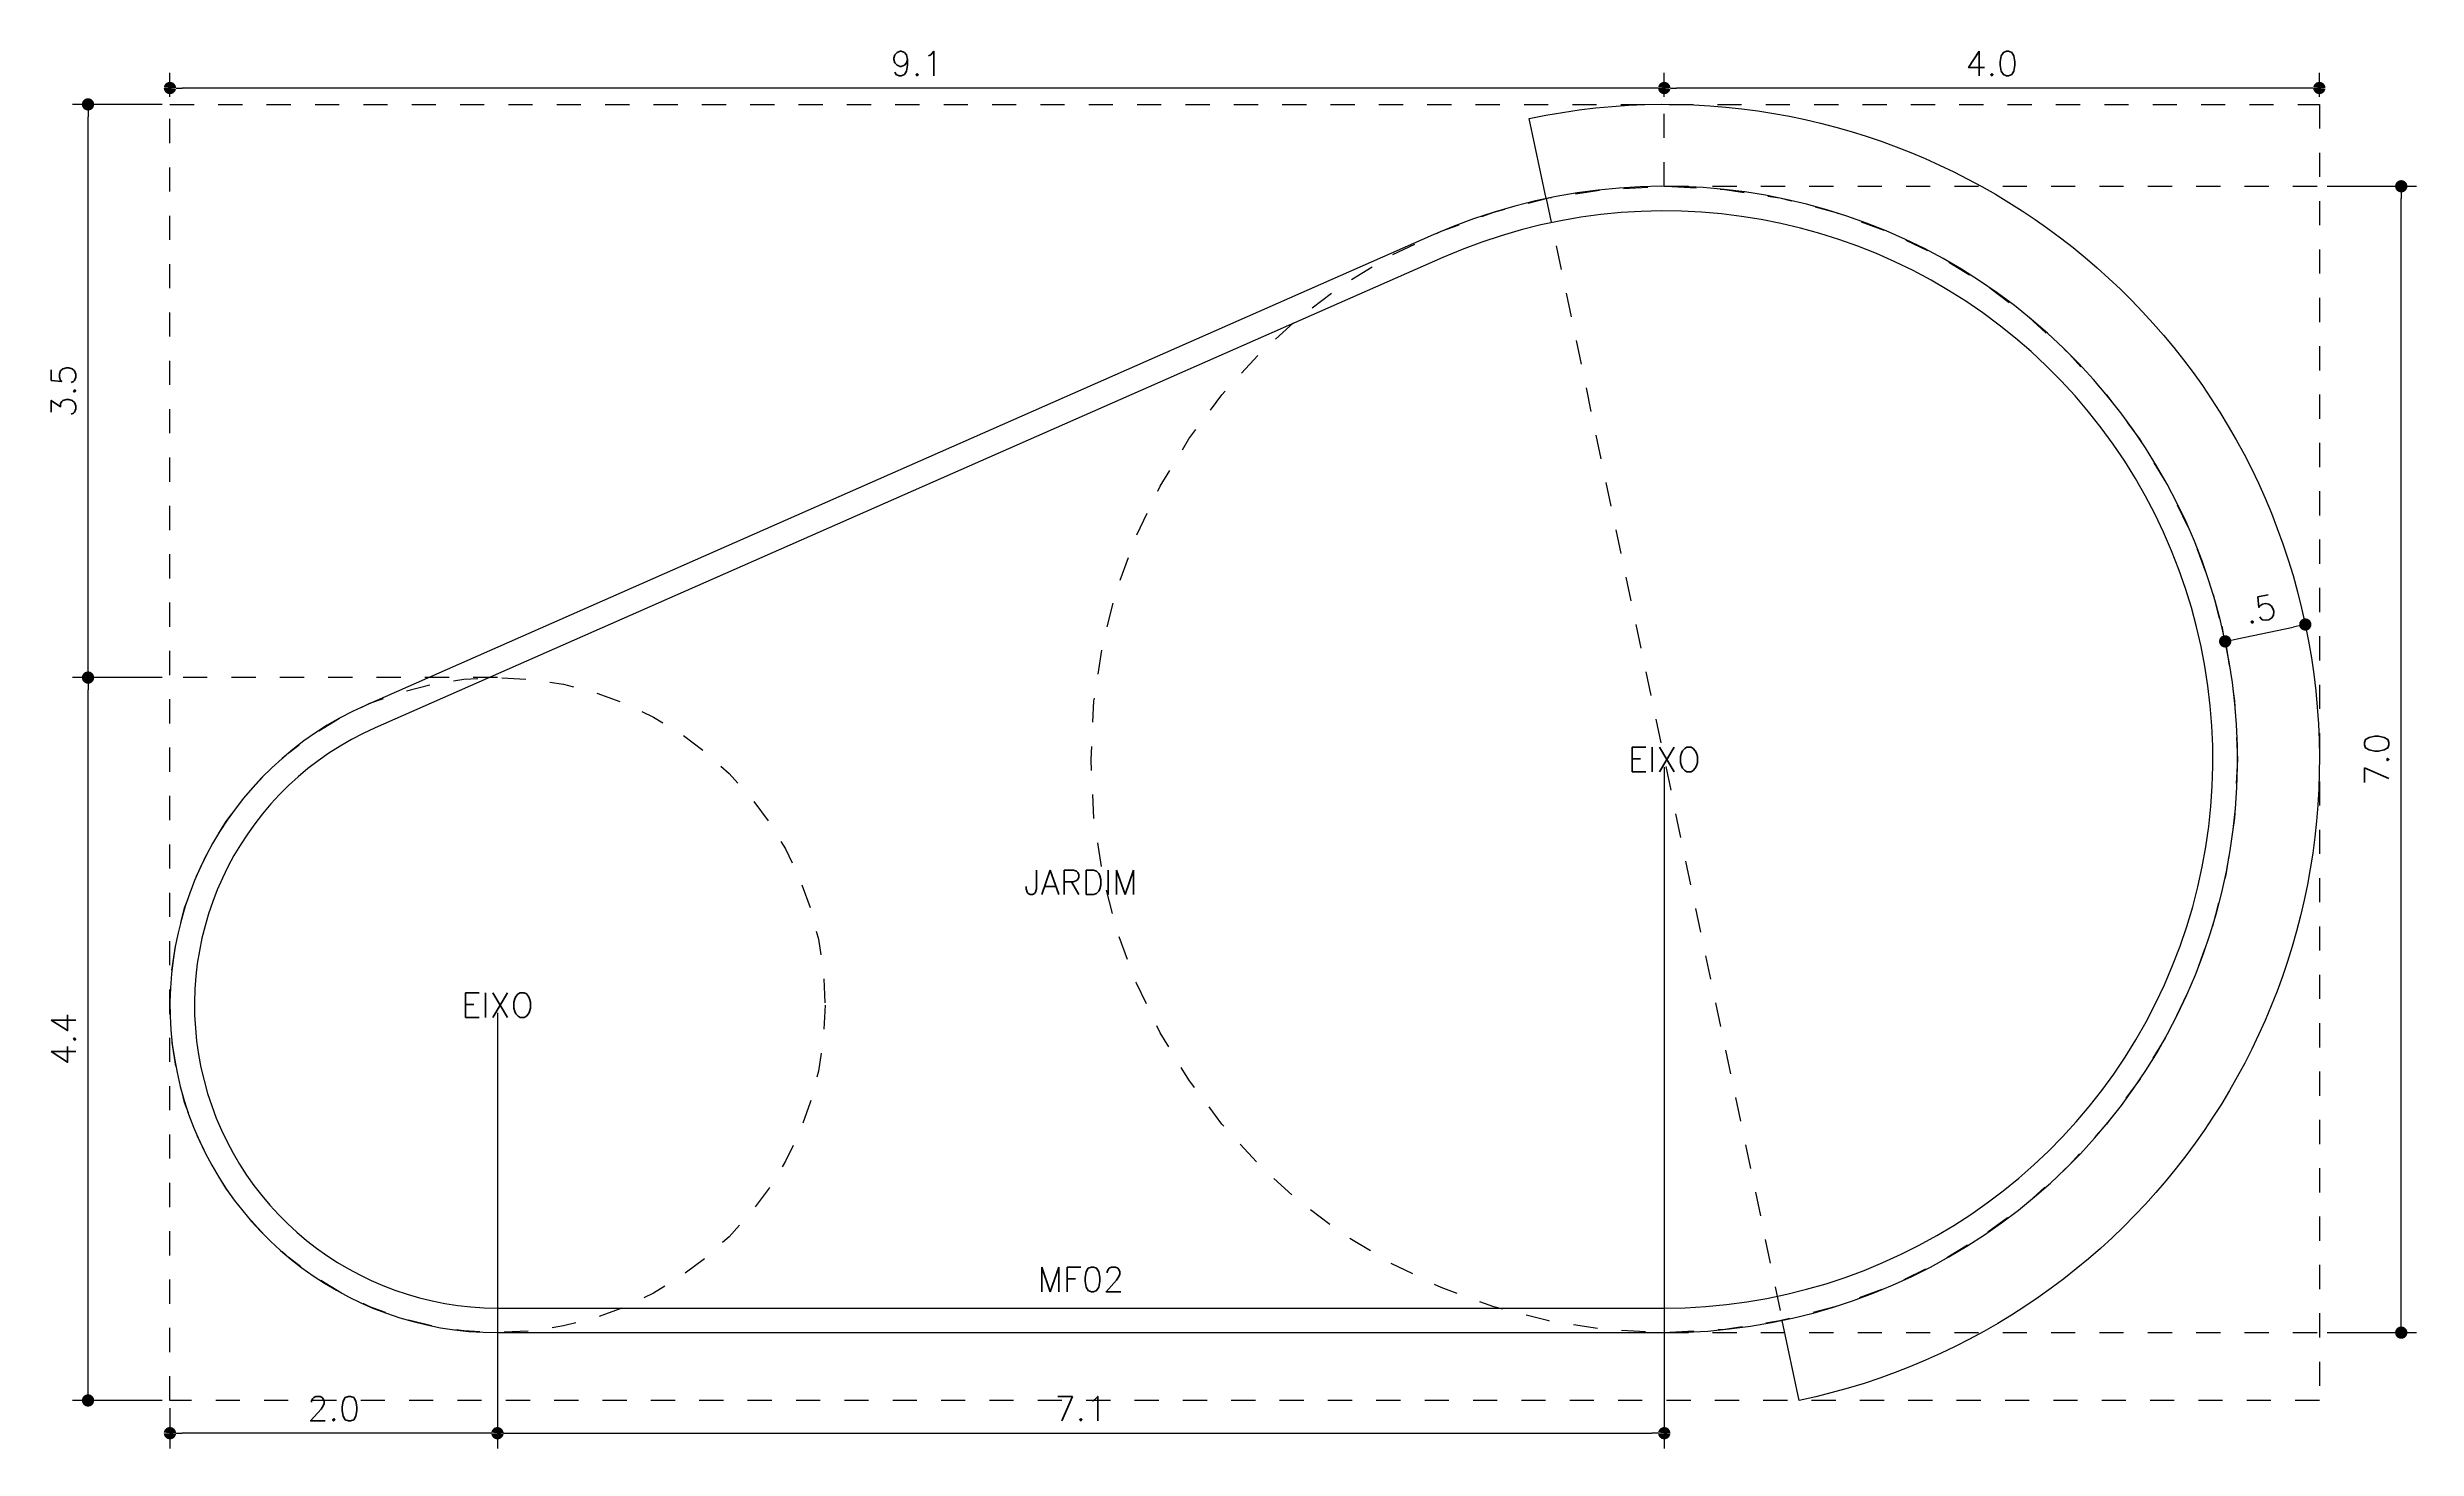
# Model space of a CAD drawing. Extents: x 387222 to 388513, y 9633222 to 9634061.
# Drawn here: x 387690.56 to 387705.02, y 9633454.51 to 9633463.07 of the extents above; entities that cross this region are included whole.
import ezdxf
from ezdxf.enums import TextEntityAlignment as Align

# ---------------------------------------------------------------- set-up
doc = ezdxf.new("R2010")
doc.units = 0
doc.header["$LTSCALE"] = 0.049213
doc.header["$PDSIZE"] = -2.5
doc.linetypes.add('ACAD_PROJEÇÃO', pattern=[0.2, 0.1, -0.1])
doc.layers.get('Defpoints').update_dxf_attribs({"color": 8})
for name, color, linetype in [('AI-Cotas', 12, 'Continuous'), ('AI-Texto', 2, 'Continuous'), ('BANCO', 2, 'Continuous'), ('MEIO-FIO', 3, 'Continuous'), ('PROJEÇÃO', 8, 'ACAD_PROJEÇÃO')]:
    doc.layers.add(name, color=color, linetype=linetype)
doc.styles.add('RS75', font='romans.shx', dxfattribs={"height": 0.15})
doc.dimstyles.new('Cota 75', dxfattribs={"dimscale": 0.075, "dimtxt": 0.15, "dimasz": 1, "dimexe": 1.25, "dimexo": 0.625, "dimgap": 1, "dimtad": 1, "dimzin": 4, "dimdsep": 46, "dimtxsty": 'RS75', "dimblk": 'DOT', "dimcen": 0.1, "dimclrt": 2, "dimadec": 0, "dimazin": 0, "dimtfac": 1, "dimtix": 1, "dimtmove": 0, "dimatfit": 3, "dimldrblk": 'DOT', "dimfxl": 1, "dimarcsym": 0})

# ---------------------------------------------------------------- blocks, each defined once
blk = doc.blocks.new('_Dot')
at = {"color": 0, "linetype": 'ByBlock', "lineweight": -2}
blk.add_line((-0.5, 0), (-1, 0), dxfattribs=at)
at = {"color": 0, "linetype": 'ByBlock', "const_width": 0.5}
blk.add_lwpolyline([(-0.25, 0, 1), (0.25, 0, 1)], format="xyb", close=True, dxfattribs=at)
blk = doc.blocks.new('*D103')
at = {"layer": 'AI-Cotas', "color": 0, "lineweight": -2, "transparency": 16777216}
for p, q in [((387693.306, 9633457.171), (387693.306, 9633454.51)), ((387691.306, 9633454.757), (387691.306, 9633454.51)), ((387693.231, 9633454.604), (387691.381, 9633454.604))]:
    blk.add_line(p, q, dxfattribs=at)
at = {"layer": 'Defpoints', "color": 0, "transparency": 16777216}
for p in [(387693.306, 9633457.218), (387691.306, 9633454.804), (387691.306, 9633454.604)]:
    blk.add_point(p, dxfattribs=at)
at = {"layer": 'AI-Cotas', "color": 0, "lineweight": -2, "transparency": 16777216, "xscale": 0.075, "yscale": 0.075, "zscale": 0.075, "rotation": 180}
blk.add_blockref('_Dot', (387691.306, 9633454.604), dxfattribs=at)
at = {"layer": 'AI-Cotas', "color": 0, "lineweight": -2, "transparency": 16777216, "xscale": 0.075, "yscale": 0.075, "zscale": 0.075}
blk.add_blockref('_Dot', (387693.306, 9633454.604), dxfattribs=at)
at = {"layer": 'AI-Cotas', "color": 2, "transparency": 16777216, "insert": (387692.306, 9633454.754), "char_height": 0.15, "attachment_point": 5, "style": 'RS75'}
blk.add_mtext('2.0', dxfattribs=at)
blk = doc.blocks.new('*D101')
at = {"layer": 'AI-Cotas', "color": 0, "lineweight": -2, "transparency": 16777216}
for p, q in [((387700.43, 9633458.671), (387700.43, 9633454.51)), ((387693.306, 9633457.171), (387693.306, 9633454.51)), ((387693.381, 9633454.604), (387700.355, 9633454.604))]:
    blk.add_line(p, q, dxfattribs=at)
at = {"layer": 'Defpoints', "color": 0, "transparency": 16777216}
for p in [(387700.43, 9633458.718), (387693.306, 9633457.218), (387700.43, 9633454.604)]:
    blk.add_point(p, dxfattribs=at)
at = {"layer": 'AI-Cotas', "color": 0, "lineweight": -2, "transparency": 16777216, "xscale": 0.075, "yscale": 0.075, "zscale": 0.075, "rotation": 180}
blk.add_blockref('_Dot', (387693.306, 9633454.604), dxfattribs=at)
at = {"layer": 'AI-Cotas', "color": 0, "lineweight": -2, "transparency": 16777216, "xscale": 0.075, "yscale": 0.075, "zscale": 0.075}
blk.add_blockref('_Dot', (387700.43, 9633454.604), dxfattribs=at)
at = {"layer": 'AI-Cotas', "color": 2, "transparency": 16777216, "insert": (387696.868, 9633454.754), "char_height": 0.15, "attachment_point": 5, "style": 'RS75'}
blk.add_mtext('7.1', dxfattribs=at)
blk = doc.blocks.new('*D104')
at = {"layer": 'AI-Cotas', "color": 0, "lineweight": -2, "transparency": 16777216}
for p, q in [((387704.335, 9633459.588), (387704.325, 9633459.634)), ((387703.845, 9633459.485), (387703.836, 9633459.531)), ((387703.928, 9633459.454), (387704.271, 9633459.526))]:
    blk.add_line(p, q, dxfattribs=at)
at = {"layer": 'Defpoints', "color": 0, "transparency": 16777216}
for p in [(387704.344, 9633459.542), (387704.344, 9633459.542), (387703.855, 9633459.439)]:
    blk.add_point(p, dxfattribs=at)
at = {"layer": 'AI-Cotas', "color": 0, "lineweight": -2, "transparency": 16777216, "xscale": 0.075, "yscale": 0.075, "zscale": 0.075}
for p, rotation in [((387703.855, 9633459.439), 191.8904360215886), ((387704.344, 9633459.542), 11.89043602158861)]:
    blk.add_blockref('_Dot', p, dxfattribs=dict(at, rotation=rotation))
at = {"layer": 'AI-Cotas', "color": 2, "transparency": 16777216, "insert": (387704.069, 9633459.637), "char_height": 0.15, "attachment_point": 5, "rotation": 11.8904, "style": 'RS75'}
blk.add_mtext('.5', dxfattribs=at)
blk = doc.blocks.new('*D105')
at = {"layer": 'AI-Cotas', "color": 0, "lineweight": -2, "transparency": 16777216}
for p, q in [((387691.259, 9633459.218), (387690.712, 9633459.218)), ((387690.806, 9633454.879), (387690.806, 9633459.143)), ((387691.259, 9633454.804), (387690.712, 9633454.804))]:
    blk.add_line(p, q, dxfattribs=at)
at = {"layer": 'Defpoints', "color": 0, "transparency": 16777216}
for p in [(387690.806, 9633459.218), (387691.306, 9633459.218), (387691.306, 9633454.804)]:
    blk.add_point(p, dxfattribs=at)
at = {"layer": 'AI-Cotas', "color": 0, "lineweight": -2, "transparency": 16777216, "xscale": 0.075, "yscale": 0.075, "zscale": 0.075}
for p, rotation in [((387690.806, 9633459.218), 90), ((387690.806, 9633454.804), 270)]:
    blk.add_blockref('_Dot', p, dxfattribs=dict(at, rotation=rotation))
at = {"layer": 'AI-Cotas', "color": 2, "transparency": 16777216, "insert": (387690.656, 9633457.011), "char_height": 0.15, "attachment_point": 5, "rotation": 90, "style": 'RS75'}
blk.add_mtext('4.4', dxfattribs=at)
blk = doc.blocks.new('*D106')
at = {"layer": 'AI-Cotas', "color": 0, "lineweight": -2, "transparency": 16777216}
for p, q in [((387691.259, 9633462.718), (387690.712, 9633462.718)), ((387690.806, 9633459.293), (387690.806, 9633462.643)), ((387691.259, 9633459.218), (387690.712, 9633459.218))]:
    blk.add_line(p, q, dxfattribs=at)
at = {"layer": 'Defpoints', "color": 0, "transparency": 16777216}
for p in [(387690.806, 9633462.718), (387691.306, 9633462.718), (387691.306, 9633459.218)]:
    blk.add_point(p, dxfattribs=at)
at = {"layer": 'AI-Cotas', "color": 0, "lineweight": -2, "transparency": 16777216, "xscale": 0.075, "yscale": 0.075, "zscale": 0.075}
for p, rotation in [((387690.806, 9633462.718), 90), ((387690.806, 9633459.218), 270)]:
    blk.add_blockref('_Dot', p, dxfattribs=dict(at, rotation=rotation))
at = {"layer": 'AI-Cotas', "color": 2, "transparency": 16777216, "insert": (387690.656, 9633460.968), "char_height": 0.15, "attachment_point": 5, "rotation": 90, "style": 'RS75'}
blk.add_mtext('3.5', dxfattribs=at)
blk = doc.blocks.new('*D107')
at = {"layer": 'AI-Cotas', "color": 0, "lineweight": -2, "transparency": 16777216}
for p, q in [((387700.43, 9633462.764), (387700.43, 9633462.911)), ((387704.355, 9633462.818), (387700.505, 9633462.818)), ((387704.43, 9633462.765), (387704.43, 9633462.911))]:
    blk.add_line(p, q, dxfattribs=at)
at = {"layer": 'Defpoints', "color": 0, "transparency": 16777216}
for p in [(387700.43, 9633462.818), (387700.43, 9633462.717), (387704.43, 9633462.718)]:
    blk.add_point(p, dxfattribs=at)
at = {"layer": 'AI-Cotas', "color": 0, "lineweight": -2, "transparency": 16777216, "xscale": 0.075, "yscale": 0.075, "zscale": 0.075, "rotation": 180}
blk.add_blockref('_Dot', (387700.43, 9633462.818), dxfattribs=at)
at = {"layer": 'AI-Cotas', "color": 0, "lineweight": -2, "transparency": 16777216, "xscale": 0.075, "yscale": 0.075, "zscale": 0.075}
blk.add_blockref('_Dot', (387704.43, 9633462.818), dxfattribs=at)
at = {"layer": 'AI-Cotas', "color": 2, "transparency": 16777216, "insert": (387702.43, 9633462.968), "char_height": 0.15, "attachment_point": 5, "style": 'RS75'}
blk.add_mtext('4.0', dxfattribs=at)
blk = doc.blocks.new('*D108')
at = {"layer": 'AI-Cotas', "color": 0, "lineweight": -2, "transparency": 16777216}
for p, q in [((387691.306, 9633462.765), (387691.306, 9633462.911)), ((387700.355, 9633462.818), (387691.381, 9633462.818)), ((387700.43, 9633462.764), (387700.43, 9633462.911))]:
    blk.add_line(p, q, dxfattribs=at)
at = {"layer": 'Defpoints', "color": 0, "transparency": 16777216}
for p in [(387691.306, 9633462.818), (387691.306, 9633462.718), (387700.43, 9633462.717)]:
    blk.add_point(p, dxfattribs=at)
at = {"layer": 'AI-Cotas', "color": 0, "lineweight": -2, "transparency": 16777216, "xscale": 0.075, "yscale": 0.075, "zscale": 0.075, "rotation": 180}
blk.add_blockref('_Dot', (387691.306, 9633462.818), dxfattribs=at)
at = {"layer": 'AI-Cotas', "color": 0, "lineweight": -2, "transparency": 16777216, "xscale": 0.075, "yscale": 0.075, "zscale": 0.075}
blk.add_blockref('_Dot', (387700.43, 9633462.818), dxfattribs=at)
at = {"layer": 'AI-Cotas', "color": 2, "transparency": 16777216, "insert": (387695.868, 9633462.968), "char_height": 0.15, "attachment_point": 5, "style": 'RS75'}
blk.add_mtext('9.1', dxfattribs=at)
blk = doc.blocks.new('*D102')
at = {"layer": 'AI-Cotas', "color": 0, "lineweight": -2, "transparency": 16777216}
for p, q in [((387704.477, 9633462.218), (387705.024, 9633462.218)), ((387704.93, 9633455.293), (387704.93, 9633462.143)), ((387704.477, 9633455.218), (387705.024, 9633455.218))]:
    blk.add_line(p, q, dxfattribs=at)
at = {"layer": 'Defpoints', "color": 0, "transparency": 16777216}
for p in [(387704.43, 9633462.218), (387704.93, 9633462.218), (387704.43, 9633455.218)]:
    blk.add_point(p, dxfattribs=at)
at = {"layer": 'AI-Cotas', "color": 0, "lineweight": -2, "transparency": 16777216, "xscale": 0.075, "yscale": 0.075, "zscale": 0.075}
for p, rotation in [((387704.93, 9633462.218), 90), ((387704.93, 9633455.218), 270)]:
    blk.add_blockref('_Dot', p, dxfattribs=dict(at, rotation=rotation))
at = {"layer": 'AI-Cotas', "color": 2, "transparency": 16777216, "insert": (387704.78, 9633458.718), "char_height": 0.15, "attachment_point": 5, "rotation": 90, "style": 'RS75'}
blk.add_mtext('7.0', dxfattribs=at)

msp = doc.modelspace()

# ---------------------------------------------------------------- linework, layer by layer
at = {"layer": 'BANCO'}
msp.add_lwpolyline([(387699.709, 9633462.143), (387699.606, 9633462.632, -0.999985), (387701.254, 9633454.804), (387701.151, 9633455.293)], format="xyb", dxfattribs=at)
at = {"layer": 'MEIO-FIO'}
msp.add_lwpolyline([(387693.306, 9633455.218), (387700.43, 9633455.218, 1.232486), (387699.019, 9633461.921), (387692.5, 9633459.048, 0.811368), (387693.306, 9633455.218)], format="xyb", dxfattribs=at)
msp.add_lwpolyline([(387693.306, 9633455.368), (387700.43, 9633455.368, 1.232486), (387699.079, 9633461.783), (387692.56, 9633458.911, 0.811368)], format="xyb", close=True, dxfattribs=at)
at = {"layer": 'PROJEÇÃO', "ltscale": 30}
msp.add_lwpolyline([(387704.43, 9633454.804), (387691.306, 9633454.804), (387691.306, 9633462.718), (387704.43, 9633462.718)], close=True, dxfattribs=at)
for points in [[(387700.43, 9633462.218), (387700.43, 9633462.718)], [(387700.43, 9633462.218), (387704.43, 9633462.218)], [(387699.709, 9633462.143), (387701.151, 9633455.293)], [(387693.306, 9633459.218), (387691.306, 9633459.218)], [(387700.43, 9633455.218), (387704.43, 9633455.218)]]:
    msp.add_lwpolyline(points, dxfattribs=at)
for centre, radius in [((387700.43, 9633458.718), 3.5), ((387693.306, 9633457.218), 2)]:
    msp.add_circle(centre, radius, dxfattribs=at)

# ---------------------------------------------------------------- texts
at = {"layer": 'AI-Texto', "style": 'RS75'}
msp.add_text('MF02', height=0.15, dxfattribs=at).set_placement((387696.868, 9633455.543), align=Align.MIDDLE_CENTER)
at = {"layer": 'AI-Texto', "char_height": 0.15, "width": 2.12309, "attachment_point": 5, "style": 'RS75'}
for s, insert in [('EIXO', (387700.43, 9633458.718)), ('JARDIM', (387696.868, 9633457.968)), ('EIXO', (387693.306, 9633457.218))]:
    msp.add_mtext(s, dxfattribs=dict(at, insert=insert))

# ---------------------------------------------------------------- dimensions: what is measured, and where the dimension line sits
at = {"layer": 'AI-Cotas'}
for base, p1, p2, angle, picture, middle in [((387691.306, 9633462.818), (387700.43, 9633462.717), (387691.306, 9633462.718), 180, '*D108', (387695.868, 9633462.968)), ((387700.43, 9633462.818), (387704.43, 9633462.718), (387700.43, 9633462.717), 180, '*D107', (387702.43, 9633462.968)), ((387690.806, 9633462.718), (387691.306, 9633459.218), (387691.306, 9633462.718), 90, '*D106', (387690.656, 9633460.968)), ((387704.93, 9633462.218), (387704.43, 9633455.218), (387704.43, 9633462.218), 90, '*D102', (387704.78, 9633458.718)), ((387690.806, 9633459.218), (387691.306, 9633454.804), (387691.306, 9633459.218), 90, '*D105', (387690.656, 9633457.011)), ((387700.43, 9633454.604), (387693.306, 9633457.218), (387700.43, 9633458.718), 180, '*D101', (387696.868, 9633454.754)), ((387691.306, 9633454.604), (387693.306, 9633457.218), (387691.306, 9633454.804), 180, '*D103', (387692.306, 9633454.754))]:
    dim = msp.add_linear_dim(base=base, p1=p1, p2=p2, angle=angle, dimstyle='Cota 75', override={"dimdec": 1}, dxfattribs=at)
    dim.commit()
    dim.dimension.update_dxf_attribs({"geometry": picture, "text_midpoint": middle})
dim = msp.add_aligned_dim(p1=(387703.855, 9633459.439), p2=(387704.344, 9633459.542), distance=0, dimstyle='Cota 75', override={"dimdec": 1}, dxfattribs=at)
dim.commit()
dim.dimension.update_dxf_attribs({"geometry": '*D104', "text_midpoint": (387704.069, 9633459.637)})

doc.saveas('drawing.dxf')
